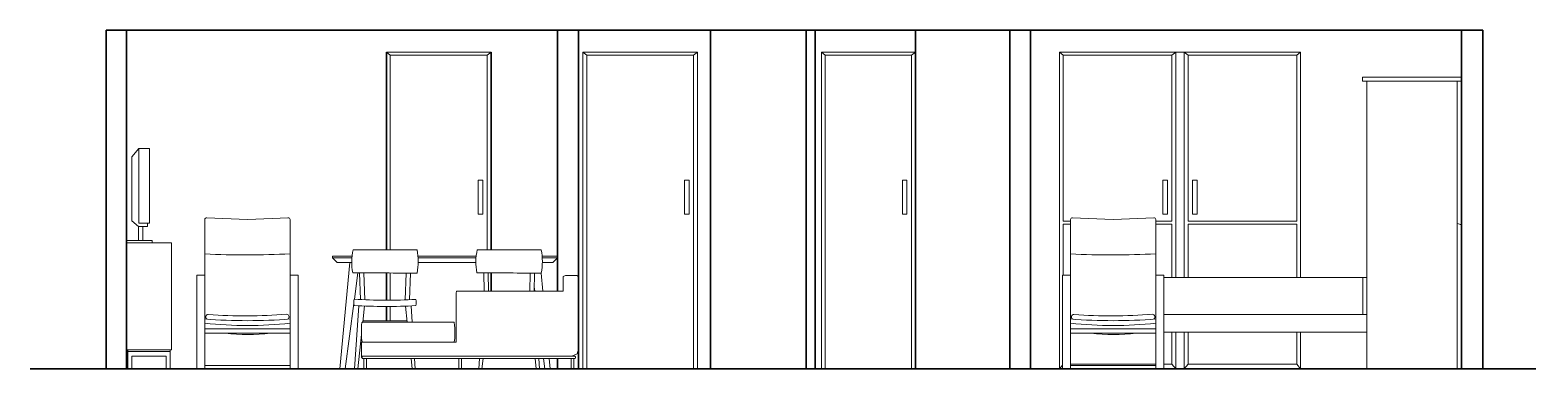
# Model space of a CAD drawing. Header units: inches. Extents: x 2013 to 15569, y -2551 to 2524.
# Drawn here: x 7908 to 8907, y -2551 to -2326 of the extents above; entities that cross this region are included whole.
import ezdxf

# ---------------------------------------------------------------- set-up
doc = ezdxf.new("R2010")
doc.units = ezdxf.units.IN
doc.header["$MEASUREMENT"] = 0
doc.layers.get('0').update_dxf_attribs({"color": 80, "lineweight": 13})
for name, color, linetype, lineweight in [('A-ELEV-PATT', 8, 'Continuous', 18), ('A-FURN', 8, 'Continuous', 18), ('A-WALL-FULL', 7, 'Continuous', 35)]:
    doc.layers.add(name, color=color, linetype=linetype, lineweight=lineweight)

msp = doc.modelspace()

# ---------------------------------------------------------------- linework, layer by layer
for p, q in [((8271.938, -2538.149), (8271.938, -2489.711)), ((8131.294, -2551.15), (8129.527, -2551.15)), ((8194.182, -2551.15), (8192.414, -2551.15)), ((8268.735, -2551.15), (8266.967, -2551.15))]:
    msp.add_line(p, q)
at = {"layer": 'A-ELEV-PATT'}
for p, q in [((8144.387, -2340.792), (8144.387, -2472.071)), ((8144.387, -2340.792), (8213.867, -2340.792)), ((8146.979, -2342.82), (8146.979, -2472.071)), ((8146.979, -2342.82), (8211.316, -2342.82)), ((8211.316, -2342.82), (8211.316, -2472.071)), ((8213.867, -2340.792), (8213.867, -2472.071)), ((8274.856, -2340.792), (8274.856, -2551.15)), ((8274.856, -2340.792), (8350.856, -2340.792)), ((8277.447, -2342.82), (8277.447, -2551.15)), ((8277.447, -2342.82), (8348.305, -2342.82)), ((8348.305, -2342.82), (8348.305, -2551.15)), ((8350.856, -2340.792), (8350.856, -2551.15)), ((8433.088, -2340.792), (8433.088, -2551.15)), ((8433.088, -2340.792), (8495.438, -2340.792)), ((8435.644, -2342.82), (8492.887, -2342.82)), ((8435.68, -2342.82), (8435.68, -2551.15)), ((8492.887, -2342.82), (8492.887, -2551.15)), ((8495.438, -2340.792), (8495.438, -2551.15)), ((8591.039, -2340.792), (8591.039, -2551.15)), ((8591.039, -2340.792), (8668.29, -2340.792)), ((8593.63, -2342.82), (8593.63, -2452.941)), ((8593.63, -2342.82), (8665.739, -2342.82)), ((8665.739, -2342.82), (8665.739, -2452.941)), ((8668.29, -2340.792), (8668.29, -2490.346)), ((8673.788, -2340.792), (8673.788, -2490.346)), ((8673.788, -2340.792), (8751.039, -2340.792)), ((8676.379, -2342.82), (8676.379, -2452.941)), ((8676.379, -2342.82), (8748.488, -2342.82)), ((8748.488, -2342.82), (8748.488, -2452.941)), ((8751.039, -2340.792), (8751.039, -2490.346)), ((8208.322, -2425.912), (8205.27, -2425.912)), ((8205.27, -2425.912), (8205.27, -2448.481)), ((8208.322, -2448.481), (8208.322, -2425.912)), ((8345.311, -2425.912), (8342.259, -2425.912)), ((8342.259, -2425.912), (8342.259, -2448.481)), ((8345.311, -2448.481), (8345.311, -2425.912)), ((8489.893, -2425.912), (8486.841, -2425.912)), ((8486.841, -2425.912), (8486.841, -2448.481)), ((8489.893, -2448.481), (8489.893, -2425.912)), ((8662.745, -2425.912), (8659.693, -2425.912)), ((8659.693, -2425.912), (8659.693, -2448.481)), ((8662.745, -2448.481), (8662.745, -2425.912)), ((8679.373, -2425.912), (8682.425, -2425.912)), ((8679.373, -2448.481), (8679.373, -2425.912)), ((8682.425, -2425.912), (8682.425, -2448.481)), ((8205.27, -2448.481), (8208.322, -2448.481)), ((8342.259, -2448.481), (8345.311, -2448.481)), ((8486.841, -2448.481), (8489.893, -2448.481)), ((8593.63, -2454.941), (8593.63, -2488.929)), ((8659.693, -2448.481), (8662.745, -2448.481)), ((8665.739, -2454.941), (8665.739, -2490.346)), ((8676.379, -2454.941), (8676.379, -2490.346)), ((8682.425, -2448.481), (8679.373, -2448.481)), ((8748.488, -2454.941), (8748.488, -2490.346)), ((8144.387, -2487.458), (8144.387, -2505.537)), ((8146.979, -2487.467), (8146.979, -2505.527)), ((8213.867, -2487.388), (8213.867, -2499.448)), ((8144.387, -2509.691), (8144.387, -2519.299)), ((8146.979, -2509.68), (8146.979, -2519.299)), ((8665.739, -2526.775), (8665.739, -2547.941)), ((8668.29, -2526.775), (8668.29, -2551.15)), ((8673.788, -2526.775), (8673.788, -2551.15)), ((8676.379, -2526.775), (8676.379, -2547.941)), ((8748.488, -2526.775), (8748.488, -2547.941)), ((8751.039, -2526.775), (8751.039, -2551.15))]:
    msp.add_line(p, q, dxfattribs=at)
at = {"layer": 'A-FURN'}
for p, q in [((8144.387, -2340.792), (8146.979, -2342.82)), ((8211.316, -2342.82), (8213.867, -2340.792)), ((8277.447, -2342.82), (8274.856, -2340.792)), ((8348.305, -2342.82), (8350.856, -2340.792)), ((8435.68, -2342.82), (8433.088, -2340.792)), ((8492.887, -2342.82), (8495.438, -2340.792)), ((8593.63, -2342.82), (8591.039, -2340.792)), ((8665.739, -2342.82), (8668.29, -2340.792)), ((8671.039, -2340.792), (8668.29, -2340.792)), ((8673.788, -2340.792), (8671.039, -2340.792)), ((8673.788, -2340.792), (8676.379, -2342.82)), ((8748.488, -2342.82), (8751.039, -2340.792)), ((8857.938, -2357.45), (8792.113, -2357.45)), ((8792.113, -2357.45), (8792.113, -2360.175)), ((8857.938, -2360.175), (8857.938, -2357.45)), ((8792.113, -2360.175), (8857.938, -2360.175)), ((8795.023, -2360.175), (8795.023, -2551.155)), ((8855.023, -2360.175), (8805.33, -2360.175)), ((8855.023, -2551.155), (8855.023, -2360.175)), ((7980.025, -2404.845), (7975.569, -2410.241)), ((7975.569, -2410.241), (7975.569, -2452.787)), ((7979.819, -2456.506), (7979.819, -2465.959)), ((7982.855, -2456.506), (7982.855, -2465.959)), ((8593.63, -2452.941), (8598.343, -2452.941)), ((8598.343, -2454.941), (8593.63, -2454.941)), ((8655.083, -2452.941), (8665.739, -2452.941)), ((8665.739, -2454.941), (8655.083, -2454.941)), ((8676.379, -2452.941), (8748.488, -2452.941)), ((8748.488, -2454.941), (8676.379, -2454.941)), ((8001.88, -2467.403), (7971.938, -2467.403)), ((7971.938, -2467.403), (7971.938, -2538.469)), ((8001.88, -2538.469), (8001.88, -2467.403)), ((8121.502, -2477.383), (8108.737, -2477.383)), ((8203.893, -2477.383), (8165.471, -2477.383)), ((8257.938, -2477.383), (8247.862, -2477.383)), ((8126.656, -2487.354), (8127.184, -2505.103)), ((8129.521, -2487.375), (8130.049, -2505.236)), ((8156.974, -2505.299), (8157.502, -2487.494)), ((8159.847, -2505.183), (8160.364, -2487.497)), ((8209.046, -2487.354), (8209.406, -2499.448)), ((8211.911, -2487.375), (8212.268, -2499.448)), ((8239.539, -2499.448), (8239.893, -2487.494)), ((8242.406, -2499.448), (8242.755, -2487.497)), ((8261.802, -2489.851), (8261.669, -2499.448)), ((8263.345, -2489.039), (8261.802, -2489.851)), ((8270.806, -2489.039), (8263.345, -2489.039)), ((8271.938, -2489.711), (8270.806, -2489.039)), ((8792.308, -2515.016), (8792.308, -2490.346)), ((8191.018, -2499.448), (8190.72, -2500.812)), ((8190.72, -2500.812), (8190.72, -2533.359)), ((8212.268, -2499.448), (8191.018, -2499.448)), ((8212.268, -2499.448), (8239.539, -2499.448)), ((8261.669, -2499.448), (8239.539, -2499.448)), ((8242.406, -2499.448), (8242.861, -2499.448)), ((8126.02, -2509.197), (8123.344, -2551.039)), ((8128.731, -2520.027), (8129.857, -2509.382)), ((8158.204, -2520.022), (8157.086, -2509.452)), ((8160.923, -2509.287), (8161.61, -2520.022)), ((8127.814, -2526.18), (8127.858, -2523.934)), ((8127.858, -2528.492), (8127.814, -2526.18)), ((8127.858, -2523.934), (8127.992, -2521.997)), ((8127.992, -2521.997), (8128.214, -2520.613)), ((8128.214, -2520.613), (8128.525, -2520.027)), ((8128.525, -2520.027), (8158.204, -2520.022)), ((8128.808, -2519.299), (8158.125, -2519.299)), ((8158.204, -2520.022), (8189.295, -2520.018)), ((8189.428, -2520.4), (8189.295, -2520.018)), ((8189.654, -2522.007), (8189.428, -2520.4)), ((8189.796, -2524.082), (8189.654, -2522.007)), ((8189.858, -2526.382), (8189.796, -2524.082)), ((8189.843, -2528.665), (8189.858, -2526.382)), ((8125.448, -2551.039), (8127.855, -2528.301)), ((8159.616, -2533.366), (8127.793, -2533.373)), ((8127.793, -2533.373), (8127.798, -2543.482)), ((8127.992, -2530.624), (8127.858, -2528.492)), ((8128.214, -2532.332), (8127.992, -2530.624)), ((8128.525, -2533.373), (8128.214, -2532.332)), ((8190.72, -2533.359), (8159.616, -2533.366)), ((8189.247, -2533.359), (8189.591, -2532.205)), ((8189.591, -2532.205), (8189.753, -2530.686)), ((8189.753, -2530.686), (8189.843, -2528.665)), ((7971.938, -2538.469), (8001.88, -2538.469)), ((7972.758, -2538.469), (7972.758, -2538.47)), ((7972.758, -2538.47), (7972.758, -2539.597)), ((7972.758, -2539.597), (8000.972, -2539.597)), ((7972.758, -2539.597), (7972.758, -2551.15)), ((7975.428, -2551.146), (7975.428, -2542.626)), ((7975.428, -2542.626), (7998.297, -2542.626)), ((7998.297, -2542.625), (7998.297, -2551.149)), ((8000.972, -2539.597), (8000.98, -2539.597)), ((8000.98, -2551.149), (8000.98, -2538.469)), ((8000.98, -2538.469), (8000.98, -2538.469)), ((8127.798, -2543.482), (8128.241, -2543.482)), ((8128.241, -2543.896), (8128.241, -2543.142)), ((8128.665, -2542.718), (8160.605, -2542.718)), ((8160.774, -2544.32), (8128.665, -2544.32)), ((8129.527, -2551.15), (8129.527, -2544.32)), ((8131.294, -2544.32), (8131.294, -2551.15)), ((8160.605, -2542.718), (8206.266, -2542.718)), ((8206.164, -2544.32), (8160.774, -2544.32)), ((8161.496, -2551.15), (8160.774, -2544.32)), ((8163.164, -2544.32), (8163.601, -2551.15)), ((8192.414, -2551.15), (8192.414, -2544.32)), ((8194.182, -2544.32), (8194.182, -2551.15)), ((8206.164, -2544.32), (8205.734, -2551.039)), ((8269.411, -2544.32), (8206.164, -2544.32)), ((8206.266, -2542.718), (8269.411, -2542.718)), ((8207.839, -2551.039), (8208.55, -2544.32)), ((8243.887, -2551.15), (8243.165, -2544.32)), ((8245.555, -2544.32), (8245.991, -2551.15)), ((8266.967, -2551.15), (8266.967, -2544.32)), ((8267.475, -2542.754), (8270.94, -2541.11)), ((8268.735, -2544.32), (8268.735, -2551.15)), ((8269.835, -2543.142), (8269.835, -2543.896)), ((8270.94, -2541.11), (8271.938, -2538.149)), ((8655.083, -2547.941), (8598.343, -2547.941)), ((8665.739, -2547.941), (8660.328, -2547.941)), ((8665.739, -2547.941), (8668.29, -2551.15)), ((8676.379, -2547.941), (8673.788, -2551.15)), ((8748.488, -2547.941), (8676.379, -2547.941)), ((8748.488, -2547.941), (8751.039, -2551.15)), ((7972.758, -2551.15), (7975.428, -2551.146)), ((7998.297, -2551.149), (8000.98, -2551.149)), ((8052.168, -2548.879), (8023.82, -2548.879)), ((8023.82, -2548.879), (8023.82, -2551.015)), ((8023.82, -2551.015), (8052.168, -2551.015)), ((8052.213, -2548.879), (8080.56, -2548.879)), ((8080.56, -2551.015), (8052.213, -2551.015)), ((8080.56, -2548.879), (8080.56, -2551.015)), ((8123.344, -2551.039), (8125.448, -2551.039)), ((8163.601, -2551.15), (8161.496, -2551.15)), ((8205.734, -2551.039), (8207.839, -2551.039)), ((8245.991, -2551.15), (8243.887, -2551.15)), ((8593.098, -2548.6), (8591.039, -2551.15)), ((8626.69, -2548.879), (8598.343, -2548.879)), ((8598.343, -2548.879), (8598.343, -2551.015)), ((8598.343, -2551.015), (8626.69, -2551.015)), ((8626.735, -2548.879), (8655.083, -2548.879)), ((8655.083, -2551.015), (8626.735, -2551.015)), ((8655.083, -2548.879), (8655.083, -2551.015)), ((8795.023, -2551.155), (8855.023, -2551.155))]:
    msp.add_line(p, q, dxfattribs=at)
for points in [[(7987.23, -2404.845), (7980.025, -2404.845), (7980.025, -2454.405), (7987.23, -2454.405)], [(8018.575, -2488.929), (8023.82, -2488.929), (8023.82, -2551.15), (8018.575, -2551.15)], [(8085.805, -2488.929), (8080.56, -2488.929), (8080.56, -2551.15), (8085.805, -2551.15)], [(8593.098, -2488.929), (8598.343, -2488.929), (8598.343, -2551.15), (8593.098, -2551.15)], [(8660.328, -2488.929), (8655.083, -2488.929), (8655.083, -2551.15), (8660.328, -2551.15)], [(8080.56, -2524.649), (8023.82, -2524.649), (8023.82, -2527.437), (8080.56, -2527.437)], [(8655.083, -2524.649), (8598.343, -2524.649), (8598.343, -2527.437), (8655.083, -2527.437)]]:
    msp.add_lwpolyline(points, close=True, dxfattribs=at)
for points in [[(7985.89, -2454.405), (7985.89, -2456.506), (7979.819, -2456.506), (7975.569, -2452.787)], [(8023.82, -2526.017), (8023.82, -2451.84)], [(8025.026, -2450.784), (8052.168, -2451.876)], [(8079.355, -2450.784), (8052.213, -2451.876)], [(8080.56, -2526.017), (8080.56, -2451.84)], [(8598.343, -2526.017), (8598.343, -2451.84)], [(8599.548, -2450.784), (8626.69, -2451.876)], [(8653.877, -2450.784), (8626.735, -2451.876)], [(8655.083, -2526.017), (8655.083, -2451.84)], [(8857.953, -2455.605), (8857.923, -2551.15), (8855.023, -2551.15)], [(7979.819, -2465.959), (7971.938, -2465.959), (7971.938, -2467.403), (7989.068, -2467.403), (7989.068, -2465.959), (7979.819, -2465.959)], [(8121.599, -2476.332), (8108.737, -2476.332), (8108.737, -2477.383), (8111.739, -2480.599), (8121.401, -2480.599)], [(8183.337, -2476.332), (8165.398, -2476.332)], [(8183.337, -2476.332), (8203.99, -2476.332)], [(8247.789, -2476.332), (8257.938, -2476.332), (8257.938, -2477.383), (8254.936, -2480.599), (8247.923, -2480.599)], [(8120.162, -2480.599), (8113.567, -2551.15), (8117.147, -2551.15), (8122.79, -2507.769)], [(8123.166, -2504.88), (8125.448, -2487.345)], [(8165.533, -2480.599), (8183.297, -2480.599)], [(8203.791, -2480.599), (8183.297, -2480.599)], [(8247.216, -2487.487), (8248.334, -2499.448)], [(8242.861, -2499.448), (8242.489, -2496.592)], [(8660.328, -2490.346), (8795.023, -2490.346)], [(8650.482, -2515.018), (8650.482, -2515.016), (8650.501, -2515.016)], [(8650.517, -2515.016), (8650.517, -2515.015)], [(8660.328, -2515.016), (8795.023, -2515.016)], [(8795.023, -2526.775), (8660.328, -2526.775)], [(8252.528, -2544.32), (8253.167, -2551.16), (8249.588, -2551.16), (8248.698, -2544.32)], [(8657.023, -2551.15), (8655.083, -2551.15)]]:
    msp.add_lwpolyline(points, dxfattribs=at)
for points in [[(8122.323, -2472.071), (8164.823, -2472.071, -0.0929589), (8164.823, -2487.499, -0.0021263), (8122.142, -2487.318, -0.1092572), (8122.323, -2472.071, -0.276267)], [(8204.714, -2472.071), (8247.214, -2472.071, -0.0929589), (8247.214, -2487.499, -0.0021263), (8204.532, -2487.318, -0.1092572), (8204.714, -2472.071, -0.276267)], [(8123.113, -2504.879, 0.1627866), (8123.059, -2509.02, 0.8922771)], [(8163.883, -2504.974, -0.1652304), (8163.93, -2509.127, -0.8922771)]]:
    msp.add_lwpolyline(points, format="xyb", dxfattribs=at)
for centre, radius, start, end in [((8025.15, -2452.141), 1.363, 84.760451, 167.238959), ((8079.23, -2452.141), 1.363, 12.761041, 95.239549), ((8599.673, -2452.141), 1.363, 84.760451, 167.238959), ((8653.753, -2452.141), 1.363, 12.761041, 95.239549), ((8854.632, -2460.842), 6.193, 57.739474, 86.378239), ((8051.692, -1908.176), 567.281, 267.183772, 272.916904), ((8626.215, -1908.176), 567.281, 267.183772, 272.916904), ((8144.31, -2165.25), 340.287, 266.428826, 273.297365), ((8052.269, -2160.819), 358.307, 265.446072, 269.987398), ((8026.23, -2516.715), 1.726, 91.589634, 233.465799), ((8051.247, -2197.16), 318.816, 265.490967, 274.847158), ((8052.111, -2160.819), 358.307, 270.012602, 274.553928), ((8078.017, -2516.672), 1.843, 309.0847, 84.729613), ((8144.348, -2169.404), 340.287, 266.413448, 273.299051), ((8626.792, -2160.819), 358.307, 265.446072, 269.987398), ((8600.753, -2516.715), 1.726, 91.589634, 233.465799), ((8625.769, -2197.16), 318.816, 265.490967, 274.847158), ((8626.634, -2160.819), 358.307, 270.012602, 274.553928), ((8652.539, -2516.672), 1.843, 309.0847, 84.729613), ((8052.19, -2259.783), 262.587, 263.797686, 276.202314), ((8052.411, -2405.122), 123.231, 263.009861, 276.990139), ((8626.713, -2259.783), 262.587, 263.797686, 276.202314), ((8626.934, -2405.122), 123.231, 263.009861, 276.990139), ((8128.665, -2543.142), 0.424, 90, 180), ((8128.665, -2543.896), 0.424, 180, 270), ((8269.411, -2543.142), 0.424, 360, 90), ((8269.411, -2543.896), 0.424, 270, 0)]:
    msp.add_arc(centre, radius, start, end, dxfattribs=at)
at = {"layer": 'A-WALL-FULL'}
for p, q in [((7958.356, -2551.15), (7958.356, -2326.15)), ((7958.356, -2326.15), (8871.938, -2326.15)), ((7971.938, -2551.15), (7971.938, -2326.15)), ((8257.938, -2326.15), (8257.938, -2499.448)), ((8271.938, -2326.15), (8271.938, -2551.15)), ((8359.604, -2551.15), (8359.604, -2326.15)), ((8422.938, -2326.15), (8422.938, -2551.15)), ((8428.938, -2326.15), (8428.938, -2551.15)), ((8495.438, -2551.15), (8495.438, -2326.15)), ((8558.099, -2326.15), (8558.053, -2551.15)), ((8571.938, -2326.15), (8558.099, -2326.15)), ((8571.938, -2551.15), (8571.938, -2326.15)), ((8857.938, -2551.15), (8857.938, -2326.15)), ((8871.938, -2551.15), (8871.938, -2326.15)), ((8144.387, -2340.792), (8144.387, -2472.071)), ((8213.867, -2340.792), (8213.867, -2472.071)), ((8144.387, -2487.458), (8144.387, -2505.537)), ((8213.867, -2487.388), (8213.867, -2499.448)), ((8144.387, -2509.691), (8144.387, -2519.299)), ((8257.938, -2544.32), (8257.938, -2551.15)), ((7907.982, -2551.15), (8907.229, -2551.15))]:
    msp.add_line(p, q, dxfattribs=at)

doc.saveas('drawing.dxf')
